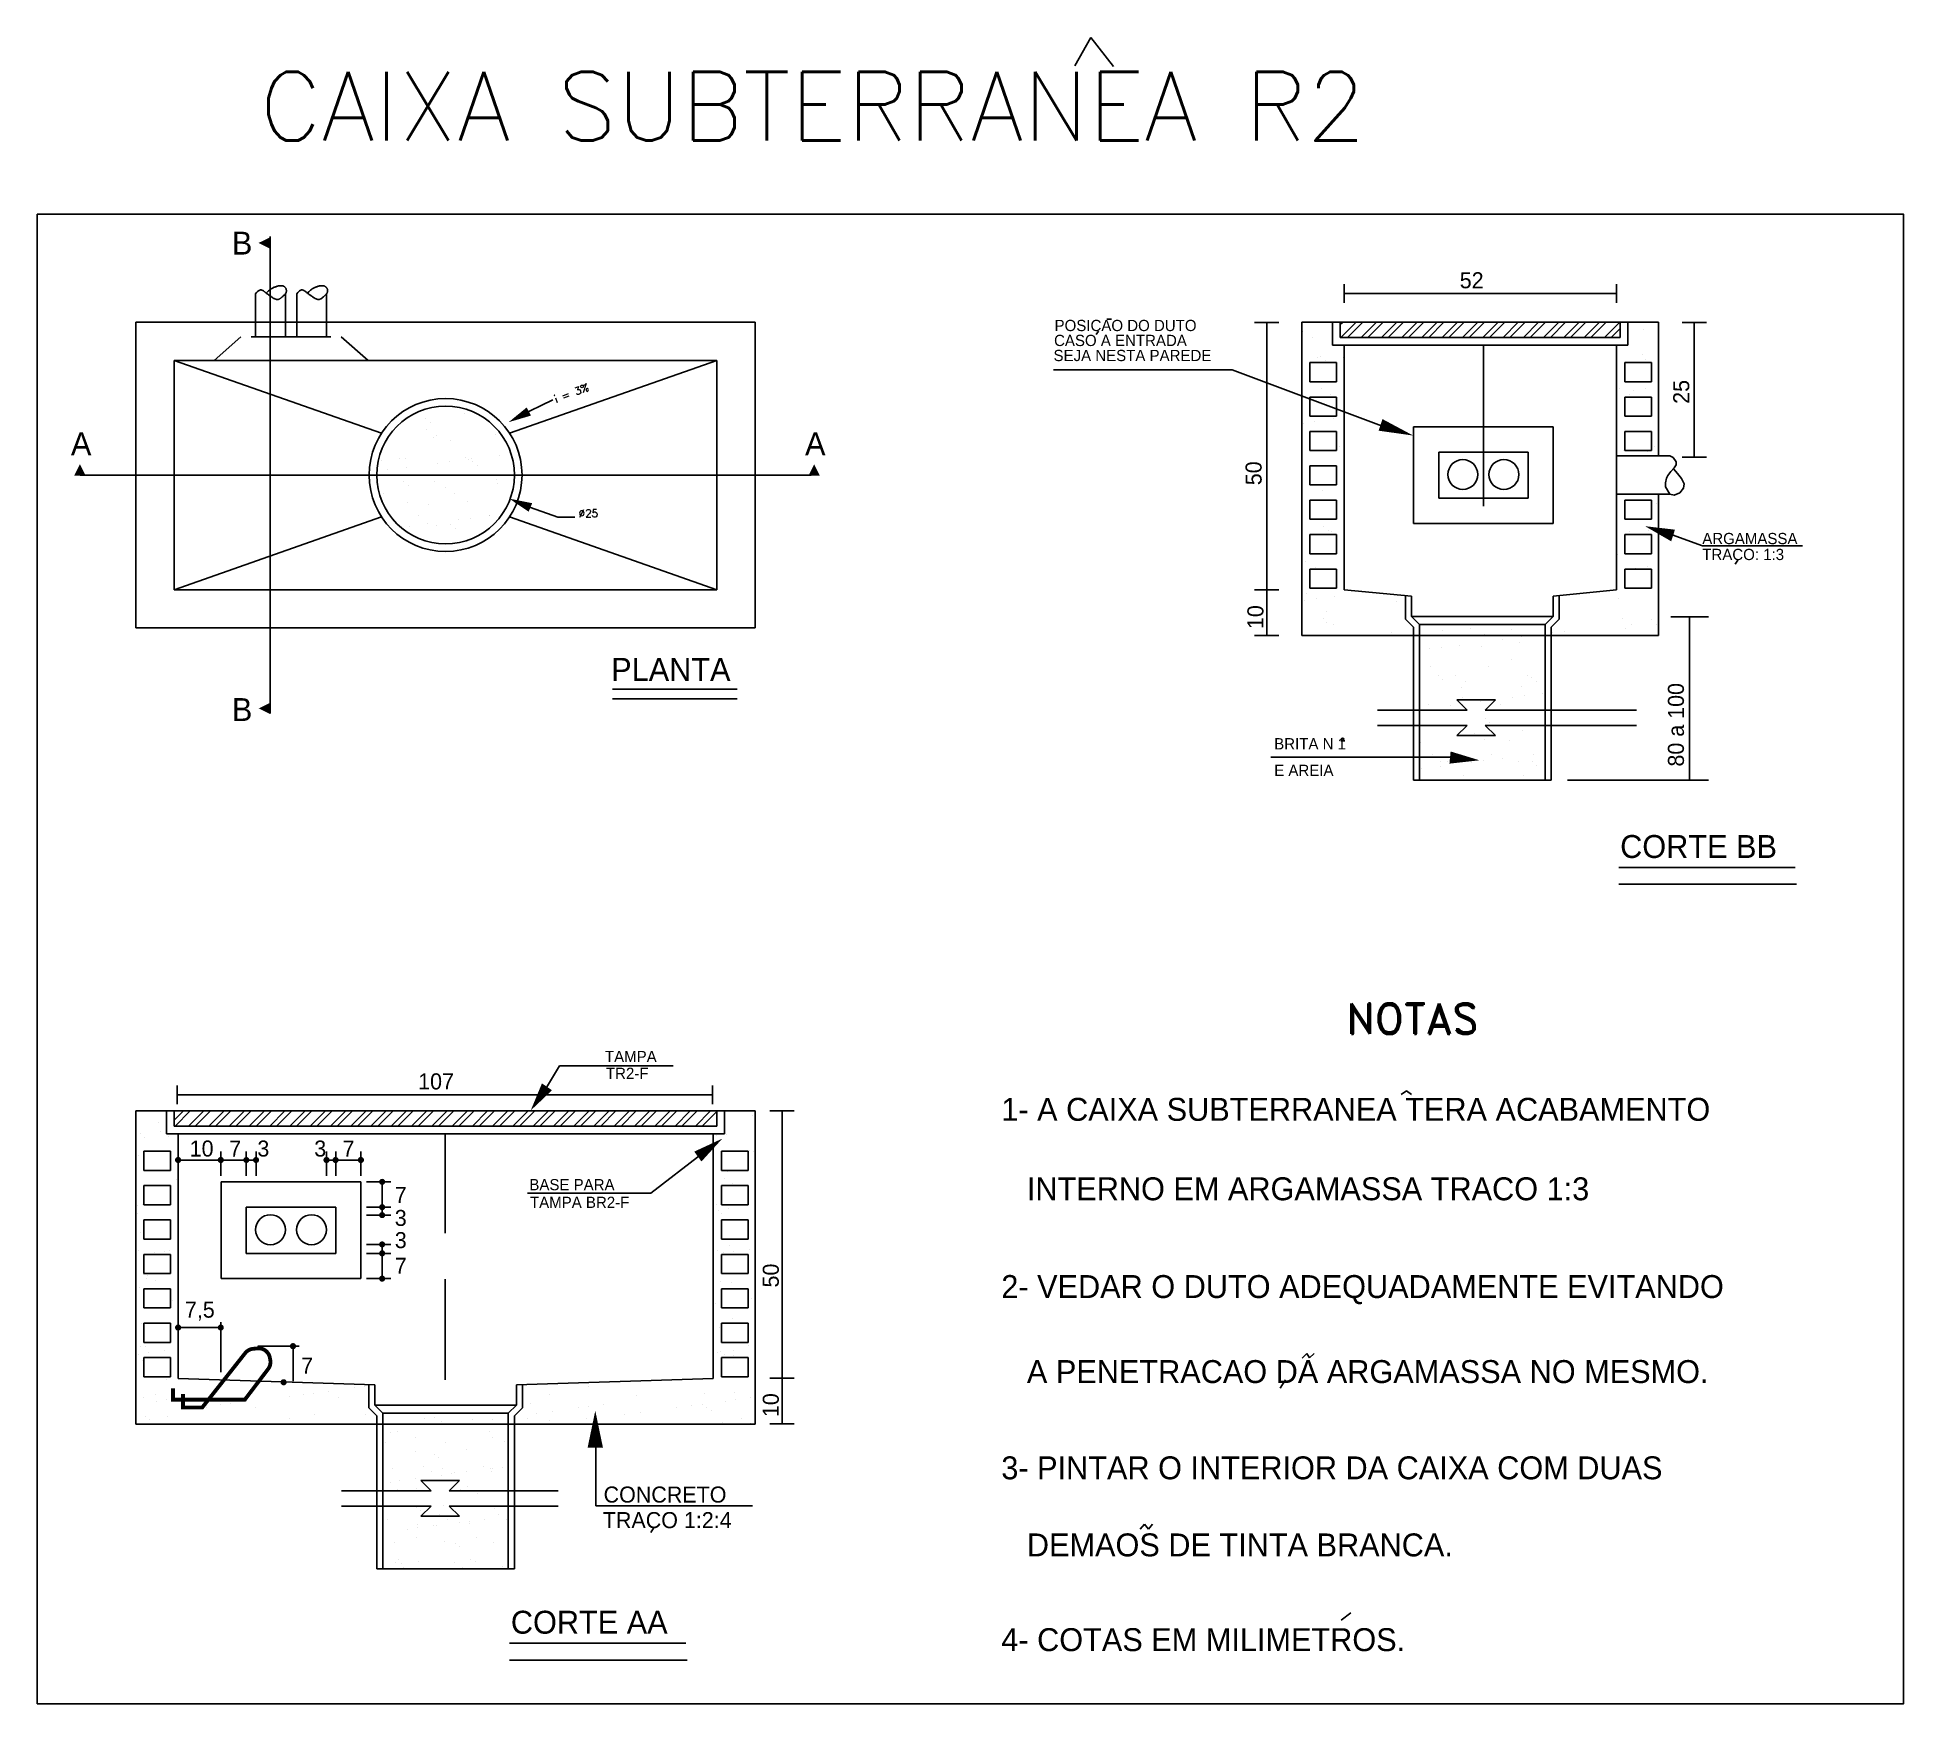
# Model space of a CAD drawing. Extents: x 0 to 0.211, y 0 to 0.188.
import ezdxf

# ---------------------------------------------------------------- set-up
doc = ezdxf.new("R2010")
doc.units = 0
doc.header["$LTSCALE"] = 1250
doc.header["$MEASUREMENT"] = 0
for name, pattern in [('DASHDOTX2', [2, 1, -0.5, 0, -0.5]), ('DASHED', [0.75, 0.5, -0.25]), ('DASHED2', [0.375, 0.25, -0.125])]:
    doc.linetypes.add(name, pattern=pattern)
doc.layers.get('0').update_dxf_attribs({"linetype": 'CONTINUOUS'})
doc.layers.add('CAIXAS-SUBTERRANEAS', color=7, linetype='CONTINUOUS')
doc.styles.add('ROMAND', font='romand', dxfattribs={"height": 1000})
doc.styles.add('ROMANS', font='ROMANS.shx', dxfattribs={"height": 1})

msp = doc.modelspace()

# ---------------------------------------------------------------- texts
at = {"layer": 'CAIXAS-SUBTERRANEAS'}
for s, height, style, p in [('CAIXA SUBTERRANEA R2', 0.007776, 'ROMANS', (0.02514, 0.17667)), ('%%C25', 0.000864, 'ROMANS', (0.06117, 0.13412)), ('NOTAS', 0.003456, 'ROMAND', (0.14793, 0.0757))]:
    msp.add_text(s, height=height, dxfattribs=dict(at, style=style)).set_placement(p)
for s, height, p in [('B', 0.00259, (0.02199, 0.16379)), ('52', 0.001814, (0.16076, 0.15998)), ('POSICAO DO DUTO', 0.0012701, (0.11497, 0.15514)), ('CASO A ENTRADA ', 0.0012701, (0.11491, 0.15345)), ('SEJA NESTA PAREDE', 0.0012701, (0.11485, 0.15175)), ('A', 0.00259, (0.0038, 0.14111)), ('A', 0.00259, (0.08677, 0.14111)), ('ARGAMASSA', 0.00127, (0.18817, 0.13106)), ('TRACO: 1:3', 0.00127, (0.18817, 0.12926)), ('PLANTA', 0.002592, (0.06486, 0.1156)), ('B', 0.00259, (0.02199, 0.11107)), ('BRITA N 1', 0.00127, (0.13979, 0.10786)), ('E AREIA', 0.00127, (0.13979, 0.10486)), ('CORTE BB', 0.002592, (0.17889, 0.09559)), ('TAMPA', 0.00127, (0.06415, 0.07251)), ('TR2-F', 0.00127, (0.06426, 0.07061)), ('107', 0.001814, (0.04304, 0.06943)), ('1- A CAIXA SUBTERRANEA TERA ACABAMENTO ', 0.002592, (0.10895, 0.06588)), ('10', 0.001814, (0.01722, 0.06184)), ('7', 0.00181, (0.0217, 0.06184)), ('3', 0.00181, (0.02487, 0.06184)), ('3', 0.00181, (0.0313, 0.06184)), ('7', 0.00181, (0.0345, 0.06184)), ('BASE PARA', 0.00127, (0.05561, 0.05803)), ('   INTERNO EM ARGAMASSA TRACO 1:3', 0.002592, (0.10895, 0.0569)), ('7', 0.00181, (0.0404, 0.0566)), ('TAMPA BR2-F', 0.0012701, (0.05568, 0.05603)), ('3', 0.00181, (0.0404, 0.054)), ('3', 0.00181, (0.0404, 0.05149)), ('7', 0.00181, (0.0404, 0.04859)), ('2- VEDAR O DUTO ADEQUADAMENTE EVITANDO ', 0.002592, (0.10895, 0.04585)), ('7,5', 0.001814, (0.01668, 0.04363)), ('7', 0.00181, (0.02981, 0.03729)), ('   A PENETRACAO DA ARGAMASSA NO MESMO.', 0.002592, (0.10895, 0.03624)), ('3- PINTAR O INTERIOR DA CAIXA COM DUAS ', 0.002592, (0.10895, 0.02536)), ('CONCRETO', 0.001814, (0.064, 0.02273)), ('TRACO 1:2:4', 0.0018144, (0.06391, 0.01984)), ('   DEMAOS DE TINTA BRANCA.', 0.002592, (0.10895, 0.01665)), ('CORTE AA', 0.002592, (0.05352, 0.00791)), ('4- COTAS EM MILIMETROS.', 0.002592, (0.10895, 0.00594))]:
    msp.add_text(s, height=height, dxfattribs=at).set_placement(p)
at = {"layer": 'CAIXAS-SUBTERRANEAS', "style": 'ROMANS'}
msp.add_text('i = 3%', height=0.000864, rotation=20.4706, dxfattribs=at).set_placement((0.05861, 0.14701))
at = {"layer": 'CAIXAS-SUBTERRANEAS'}
for s, p in [('25', (0.1867, 0.14692)), ('50', (0.13837, 0.13772)), ('10', (0.13857, 0.12146)), ('80 a 100', (0.1861, 0.10592)), ('50', (0.0838, 0.04704)), ('10', (0.0838, 0.03239))]:
    msp.add_text(s, height=0.001814, rotation=90, dxfattribs=at).set_placement(p)

# ---------------------------------------------------------------- blocks, each defined once
blk = doc.blocks.new('*X0')
at = {"color": 0}
for p, q in [((26.64, -6), (26.64, -6)), ((27.2, -6.51), (27.2, -6.51)), ((31.67, -5.33), (31.67, -5.33)), ((26.76, -7.46), (26.76, -7.46)), ((27.63, -8.43), (27.63, -8.43)), ((28.03, -8.27), (28.03, -8.27)), ((29.81, -8.9), (29.81, -8.9)), ((35.73, -8.14), (35.73, -8.14)), ((20.79, -11.53), (20.79, -11.53)), ((23.24, -11.19), (23.24, -11.19)), ((24.01, -11.21), (24.01, -11.21)), ((28.2, -11.82), (28.2, -11.82)), ((29.76, -11.62), (29.76, -11.62)), ((31.86, -11.11), (31.86, -11.11)), ((32.2, -11.3), (32.2, -11.3)), ((32.58, -11.17), (32.58, -11.17)), ((32.79, -11.64), (32.79, -11.64)), ((33.35, -12.14), (33.35, -12.14)), ((36.27, -10.76), (36.27, -10.76)), ((21.68, -12.68), (21.68, -12.68)), ((23.78, -14.27), (23.78, -14.27)), ((24.12, -12.36), (24.12, -12.36)), ((27.81, -14.21), (27.81, -14.21)), ((35.92, -13.92), (35.92, -13.92)), ((35.96, -14.54), (35.96, -14.54)), ((21.11, -15.8), (21.11, -15.8)), ((24.2, -16.99), (24.2, -16.99)), ((24.33, -14.78), (24.33, -14.78)), ((29.18, -14.97), (29.18, -14.97)), ((30.45, -15.78), (30.45, -15.78)), ((32.05, -16.89), (32.05, -16.89)), ((25.66, -18.7), (25.66, -18.7)), ((26.94, -17.17), (26.94, -17.17)), ((30.96, -19.23), (30.96, -19.23)), ((32.52, -19.02), (32.52, -19.02)), ((34.96, -18.7), (34.96, -18.7)), ((35, -18.68), (35, -18.68)), ((24.45, -20.08), (24.45, -20.08)), ((26.89, -19.76), (26.89, -19.76)), ((28, -19.99), (28, -19.99)), ((29.92, -19.9), (29.92, -19.9)), ((30.48, -20.41), (30.48, -20.41))]:
    blk.add_line(p, q, dxfattribs=at)

# ---------------------------------------------------------------- linework, layer by layer
at = {"layer": 'CAIXAS-SUBTERRANEAS'}
for p, q in [((0.11724, 0.18514), (0.11905, 0.18834)), ((0.11905, 0.18834), (0.12162, 0.18504)), ((0.14768, 0.15832), (0.14768, 0.16043)), ((0.17847, 0.15832), (0.17847, 0.16043)), ((0.02466, 0.15694), (0.02466, 0.15935)), ((0.02803, 0.15694), (0.02803, 0.15935)), ((0.02932, 0.15694), (0.02932, 0.15935)), ((0.03268, 0.15694), (0.03268, 0.15935)), ((0.17847, 0.15938), (0.14768, 0.15938)), ((0.01115, 0.12159), (0.01115, 0.15615)), ((0.01115, 0.15615), (0.08113, 0.15615)), ((0.08113, 0.15615), (0.08113, 0.12159)), ((0.12087, 0.15648), (0.12142, 0.15648)), ((0.13757, 0.1561), (0.14032, 0.1561)), ((0.13894, 0.1561), (0.13894, 0.12072)), ((0.14292, 0.12073), (0.14292, 0.15615)), ((0.14292, 0.15615), (0.18322, 0.15615)), ((0.14638, 0.15615), (0.14638, 0.15356)), ((0.14724, 0.15615), (0.14724, 0.15442)), ((0.1789, 0.15615), (0.1789, 0.15442)), ((0.17977, 0.15615), (0.17977, 0.15356)), ((0.18322, 0.15615), (0.18322, 0.14104)), ((0.1859, 0.1561), (0.18865, 0.1561)), ((0.18727, 0.1561), (0.18727, 0.1409)), ((0.11995, 0.15514), (0.11966, 0.15477)), ((0.1789, 0.15442), (0.14724, 0.15442)), ((0.17977, 0.15356), (0.14638, 0.15356)), ((0.14768, 0.15356), (0.14768, 0.12591)), ((0.17847, 0.15356), (0.17847, 0.12591)), ((0.01547, 0.15183), (0.0389, 0.14359)), ((0.01547, 0.12591), (0.01547, 0.15183)), ((0.07681, 0.15183), (0.01547, 0.15183)), ((0.07681, 0.15183), (0.05338, 0.14359)), ((0.07681, 0.12591), (0.07681, 0.15183)), ((0.13503, 0.15078), (0.11484, 0.15078)), ((0.15191, 0.14444), (0.13503, 0.15078)), ((0.14381, 0.15158), (0.14381, 0.14942)), ((0.14684, 0.15158), (0.14381, 0.15158)), ((0.14684, 0.14942), (0.14684, 0.15158)), ((0.17941, 0.15158), (0.17941, 0.14942)), ((0.18243, 0.15158), (0.17941, 0.15158)), ((0.18243, 0.14942), (0.18243, 0.15158)), ((0.14381, 0.14942), (0.14684, 0.14942)), ((0.14381, 0.14769), (0.14381, 0.14553)), ((0.14684, 0.14769), (0.14381, 0.14769)), ((0.14684, 0.14553), (0.14684, 0.14769)), ((0.17941, 0.14942), (0.18243, 0.14942)), ((0.18243, 0.14769), (0.17941, 0.14769)), ((0.17941, 0.14769), (0.17941, 0.14553)), ((0.18243, 0.14553), (0.18243, 0.14769)), ((0.0544, 0.14547), (0.05825, 0.14737)), ((0.14381, 0.14553), (0.14684, 0.14553)), ((0.14381, 0.14381), (0.14381, 0.14165)), ((0.14684, 0.14381), (0.14381, 0.14381)), ((0.14684, 0.14165), (0.14684, 0.14381)), ((0.15552, 0.14433), (0.17133, 0.14433)), ((0.15552, 0.13339), (0.15552, 0.14433)), ((0.17133, 0.14433), (0.17133, 0.13339)), ((0.17941, 0.14553), (0.18243, 0.14553)), ((0.17941, 0.14381), (0.17941, 0.14165)), ((0.18243, 0.14381), (0.17941, 0.14381)), ((0.18243, 0.14165), (0.18243, 0.14381)), ((0.14381, 0.14165), (0.14684, 0.14165)), ((0.15838, 0.14147), (0.16848, 0.14147)), ((0.15838, 0.13625), (0.15838, 0.14147)), ((0.16848, 0.14147), (0.16848, 0.13625)), ((0.17941, 0.14165), (0.18243, 0.14165)), ((0.14381, 0.13992), (0.14381, 0.13776)), ((0.14684, 0.13992), (0.14381, 0.13992)), ((0.14684, 0.13776), (0.14684, 0.13992)), ((0.17847, 0.14104), (0.18452, 0.14104)), ((0.18463, 0.13928), (0.18427, 0.13883)), ((0.18452, 0.14104), (0.18487, 0.14086)), ((0.18487, 0.14086), (0.18521, 0.14038)), ((0.18538, 0.13905), (0.18491, 0.13956)), ((0.18521, 0.14038), (0.18523, 0.14002)), ((0.1859, 0.1409), (0.18865, 0.1409)), ((0.14381, 0.13776), (0.14684, 0.13776)), ((0.18414, 0.13852), (0.184, 0.13798)), ((0.184, 0.13798), (0.18402, 0.13754)), ((0.18402, 0.13754), (0.18452, 0.13672)), ((0.18427, 0.13883), (0.18414, 0.13852)), ((0.05573, 0.13521), (0.05883, 0.13412)), ((0.14381, 0.13603), (0.14381, 0.13387)), ((0.14684, 0.13603), (0.14381, 0.13603)), ((0.14684, 0.13387), (0.14684, 0.13603)), ((0.16848, 0.13625), (0.15838, 0.13625)), ((0.17847, 0.13672), (0.18452, 0.13672)), ((0.17941, 0.13603), (0.17941, 0.13387)), ((0.18243, 0.13603), (0.17941, 0.13603)), ((0.18243, 0.13387), (0.18243, 0.13603)), ((0.18322, 0.13672), (0.18322, 0.12073)), ((0.0389, 0.13415), (0.01547, 0.12591)), ((0.05338, 0.13415), (0.07681, 0.12591)), ((0.05883, 0.13412), (0.06075, 0.13412)), ((0.14381, 0.13387), (0.14684, 0.13387)), ((0.17133, 0.13339), (0.15552, 0.13339)), ((0.17941, 0.13387), (0.18243, 0.13387)), ((0.14381, 0.13214), (0.14381, 0.12998)), ((0.14684, 0.13214), (0.14381, 0.13214)), ((0.14684, 0.12998), (0.14684, 0.13214)), ((0.17941, 0.13214), (0.17941, 0.12998)), ((0.18243, 0.13214), (0.17941, 0.13214)), ((0.18243, 0.12998), (0.18243, 0.13214)), ((0.18476, 0.13211), (0.18818, 0.13086)), ((0.18818, 0.13086), (0.19949, 0.13086)), ((0.14381, 0.12998), (0.14684, 0.12998)), ((0.17941, 0.12998), (0.18243, 0.12998)), ((0.19219, 0.12925), (0.19187, 0.12881)), ((0.14684, 0.12825), (0.14381, 0.12825)), ((0.14381, 0.12825), (0.14381, 0.12609)), ((0.14684, 0.12609), (0.14684, 0.12825)), ((0.18243, 0.12825), (0.17941, 0.12825)), ((0.17941, 0.12825), (0.17941, 0.12609)), ((0.18243, 0.12609), (0.18243, 0.12825)), ((0.01547, 0.12591), (0.07681, 0.12591)), ((0.13757, 0.12589), (0.14032, 0.12589)), ((0.14381, 0.12609), (0.14684, 0.12609)), ((0.14768, 0.12591), (0.15531, 0.12518)), ((0.15462, 0.12518), (0.15462, 0.12259)), ((0.15531, 0.12518), (0.15531, 0.12287)), ((0.17131, 0.12518), (0.17847, 0.12591)), ((0.17131, 0.12518), (0.17131, 0.12287)), ((0.172, 0.12518), (0.172, 0.12259)), ((0.17941, 0.12609), (0.18243, 0.12609)), ((0.15462, 0.12259), (0.15554, 0.12167)), ((0.15531, 0.12287), (0.15623, 0.12196)), ((0.15531, 0.12287), (0.17131, 0.12287)), ((0.17131, 0.12287), (0.1704, 0.12196)), ((0.172, 0.12259), (0.17109, 0.12167)), ((0.18461, 0.12286), (0.18887, 0.12286)), ((0.18674, 0.12286), (0.18674, 0.10439)), ((0.08113, 0.12159), (0.01115, 0.12159)), ((0.13757, 0.12072), (0.14032, 0.12072)), ((0.18322, 0.12073), (0.14292, 0.12073)), ((0.15554, 0.12167), (0.15554, 0.10439)), ((0.15623, 0.12196), (0.15623, 0.10439)), ((0.15623, 0.12196), (0.1704, 0.12196)), ((0.1704, 0.12196), (0.1704, 0.10439)), ((0.17109, 0.12167), (0.17109, 0.10439)), ((0.06502, 0.11467), (0.07911, 0.11467)), ((0.06502, 0.11357), (0.07911, 0.11357)), ((0.15148, 0.11231), (0.16159, 0.11231)), ((0.16159, 0.11231), (0.16043, 0.11347)), ((0.16043, 0.11347), (0.1648, 0.11347)), ((0.1648, 0.11347), (0.16363, 0.11231)), ((0.16363, 0.11231), (0.18073, 0.11231)), ((0.15148, 0.11058), (0.16159, 0.11058)), ((0.16159, 0.11058), (0.16043, 0.10942)), ((0.16363, 0.11058), (0.18073, 0.11058)), ((0.1648, 0.10942), (0.16363, 0.11058)), ((0.14732, 0.10882), (0.14776, 0.10882)), ((0.16043, 0.10942), (0.1648, 0.10942)), ((0.15967, 0.10699), (0.13941, 0.10699)), ((0.15554, 0.10439), (0.17109, 0.10439)), ((0.17292, 0.10439), (0.18887, 0.10439)), ((0.17874, 0.09453), (0.19865, 0.09453)), ((0.17874, 0.09261), (0.19882, 0.09261)), ((0.05742, 0.06947), (0.05903, 0.0721)), ((0.05903, 0.0721), (0.07185, 0.0721)), ((0.01582, 0.06777), (0.01582, 0.06988)), ((0.07631, 0.06777), (0.07631, 0.06988)), ((0.01582, 0.06882), (0.07631, 0.06882)), ((0.15415, 0.06887), (0.15475, 0.06925)), ((0.15475, 0.06925), (0.15531, 0.06885)), ((0.01115, 0.03159), (0.01115, 0.06701)), ((0.01115, 0.06701), (0.08113, 0.06701)), ((0.01461, 0.06701), (0.01461, 0.06442)), ((0.01547, 0.06701), (0.01547, 0.06528)), ((0.07681, 0.06701), (0.07681, 0.06528)), ((0.07768, 0.06701), (0.07768, 0.06442)), ((0.08113, 0.06701), (0.08113, 0.03159)), ((0.08279, 0.06702), (0.08554, 0.06702)), ((0.08417, 0.06702), (0.08417, 0.03164)), ((0.07768, 0.06442), (0.01461, 0.06442)), ((0.07681, 0.06528), (0.01547, 0.06528)), ((0.0159, 0.06442), (0.0159, 0.03677)), ((0.07638, 0.06442), (0.07638, 0.03677)), ((0.01204, 0.06244), (0.01204, 0.06028)), ((0.01506, 0.06244), (0.01204, 0.06244)), ((0.01506, 0.06028), (0.01506, 0.06244)), ((0.0159, 0.06145), (0.02472, 0.06145)), ((0.02073, 0.05967), (0.02073, 0.0624)), ((0.02362, 0.05967), (0.02362, 0.0624)), ((0.02472, 0.05967), (0.02472, 0.0624)), ((0.03269, 0.05967), (0.03269, 0.0624)), ((0.03269, 0.06145), (0.03658, 0.06145)), ((0.03372, 0.05967), (0.03372, 0.0624)), ((0.03657, 0.05967), (0.03657, 0.0624)), ((0.07512, 0.06216), (0.06932, 0.0577)), ((0.07732, 0.06244), (0.07732, 0.06028)), ((0.08034, 0.06244), (0.07732, 0.06244)), ((0.08034, 0.06028), (0.08034, 0.06244)), ((0.01204, 0.06028), (0.01506, 0.06028)), ((0.07732, 0.06028), (0.08034, 0.06028)), ((0.01204, 0.05856), (0.01204, 0.0564)), ((0.01506, 0.05856), (0.01204, 0.05856)), ((0.01506, 0.0564), (0.01506, 0.05856)), ((0.02076, 0.05898), (0.03657, 0.05898)), ((0.02076, 0.04804), (0.02076, 0.05898)), ((0.03657, 0.05898), (0.03657, 0.04804)), ((0.03722, 0.05898), (0.03994, 0.05898)), ((0.03897, 0.05898), (0.03897, 0.05522)), ((0.05541, 0.0577), (0.06932, 0.0577)), ((0.07732, 0.05856), (0.07732, 0.0564)), ((0.08034, 0.05856), (0.07732, 0.05856)), ((0.08034, 0.0564), (0.08034, 0.05856)), ((0.01204, 0.0564), (0.01506, 0.0564)), ((0.02362, 0.05612), (0.03372, 0.05612)), ((0.02362, 0.0509), (0.02362, 0.05612)), ((0.03372, 0.05612), (0.03372, 0.0509)), ((0.03722, 0.05612), (0.03994, 0.05612)), ((0.03722, 0.05522), (0.03994, 0.05522)), ((0.07732, 0.0564), (0.08034, 0.0564)), ((0.01204, 0.05467), (0.01204, 0.05251)), ((0.01506, 0.05467), (0.01204, 0.05467)), ((0.01506, 0.05251), (0.01506, 0.05467)), ((0.07732, 0.05467), (0.07732, 0.05251)), ((0.08034, 0.05467), (0.07732, 0.05467)), ((0.08034, 0.05251), (0.08034, 0.05467)), ((0.01204, 0.05251), (0.01506, 0.05251)), ((0.01204, 0.05078), (0.01204, 0.04862)), ((0.01506, 0.05078), (0.01204, 0.05078)), ((0.01506, 0.04862), (0.01506, 0.05078)), ((0.03372, 0.0509), (0.02362, 0.0509)), ((0.03722, 0.05191), (0.03994, 0.05191)), ((0.03722, 0.0509), (0.03994, 0.0509)), ((0.03897, 0.05191), (0.03897, 0.04804)), ((0.07732, 0.05251), (0.08034, 0.05251)), ((0.07732, 0.05078), (0.07732, 0.04862)), ((0.08034, 0.05078), (0.07732, 0.05078)), ((0.08034, 0.04862), (0.08034, 0.05078)), ((0.01204, 0.04862), (0.01506, 0.04862)), ((0.07732, 0.04862), (0.08034, 0.04862)), ((0.01204, 0.04689), (0.01204, 0.04473)), ((0.01506, 0.04689), (0.01204, 0.04689)), ((0.01506, 0.04473), (0.01506, 0.04689)), ((0.03657, 0.04804), (0.02076, 0.04804)), ((0.03722, 0.04804), (0.03994, 0.04804)), ((0.07732, 0.04689), (0.07732, 0.04473)), ((0.08034, 0.04689), (0.07732, 0.04689)), ((0.08034, 0.04473), (0.08034, 0.04689)), ((0.01204, 0.04473), (0.01506, 0.04473)), ((0.07732, 0.04473), (0.08034, 0.04473)), ((0.01204, 0.043), (0.01204, 0.04084)), ((0.01506, 0.043), (0.01204, 0.043)), ((0.01506, 0.04084), (0.01506, 0.043)), ((0.01592, 0.04251), (0.02073, 0.04251)), ((0.02073, 0.04313), (0.02073, 0.03747)), ((0.07732, 0.043), (0.07732, 0.04084)), ((0.08034, 0.043), (0.07732, 0.043)), ((0.08034, 0.04084), (0.08034, 0.043)), ((0.01204, 0.04084), (0.01506, 0.04084)), ((0.02493, 0.04041), (0.0296, 0.04041)), ((0.0296, 0.04041), (0.0289, 0.04041)), ((0.0289, 0.04041), (0.0289, 0.03645)), ((0.07732, 0.04084), (0.08034, 0.04084)), ((0.01204, 0.03912), (0.01204, 0.03696)), ((0.01506, 0.03912), (0.01204, 0.03912)), ((0.01506, 0.03696), (0.01506, 0.03912)), ((0.07732, 0.03912), (0.07732, 0.03696)), ((0.08034, 0.03912), (0.07732, 0.03912)), ((0.08034, 0.03696), (0.08034, 0.03912)), ((0.14294, 0.03907), (0.14347, 0.03957)), ((0.14347, 0.03957), (0.14379, 0.0391)), ((0.14379, 0.0391), (0.14432, 0.03957)), ((0.01204, 0.03696), (0.01506, 0.03696)), ((0.0159, 0.03677), (0.03814, 0.03604)), ((0.03745, 0.03604), (0.03745, 0.03345)), ((0.03814, 0.03604), (0.03814, 0.03374)), ((0.05414, 0.03604), (0.07638, 0.03677)), ((0.05414, 0.03604), (0.05414, 0.03374)), ((0.05483, 0.03604), (0.05483, 0.03345)), ((0.07732, 0.03696), (0.08034, 0.03696)), ((0.08279, 0.03681), (0.08554, 0.03681)), ((0.14105, 0.03661), (0.14048, 0.03566)), ((0.03745, 0.03345), (0.03837, 0.03253)), ((0.03814, 0.03374), (0.05414, 0.03374)), ((0.03814, 0.03374), (0.03906, 0.03282)), ((0.03837, 0.03253), (0.03837, 0.01525)), ((0.03906, 0.03282), (0.05323, 0.03282)), ((0.03906, 0.03282), (0.03906, 0.01525)), ((0.05414, 0.03374), (0.05323, 0.03282)), ((0.05323, 0.03282), (0.05323, 0.01525)), ((0.05483, 0.03345), (0.05392, 0.03253)), ((0.05392, 0.03253), (0.05392, 0.01525)), ((0.08113, 0.03159), (0.01115, 0.03159)), ((0.08279, 0.03164), (0.08554, 0.03164)), ((0.06313, 0.02946), (0.06313, 0.02238)), ((0.03439, 0.02407), (0.0445, 0.02407)), ((0.0445, 0.02407), (0.04333, 0.02524)), ((0.04333, 0.02524), (0.04771, 0.02524)), ((0.04771, 0.02524), (0.04654, 0.02407)), ((0.04654, 0.02407), (0.05888, 0.02407)), ((0.03439, 0.02234), (0.0445, 0.02234)), ((0.0445, 0.02234), (0.04333, 0.02118)), ((0.04333, 0.02118), (0.04771, 0.02118)), ((0.04654, 0.02234), (0.05888, 0.02234)), ((0.04771, 0.02118), (0.04654, 0.02234)), ((0.06313, 0.02238), (0.08083, 0.02238)), ((0.06964, 0.01983), (0.06932, 0.01933)), ((0.12464, 0.01974), (0.12515, 0.02029)), ((0.12515, 0.02029), (0.12558, 0.01974)), ((0.12558, 0.01974), (0.12605, 0.02029)), ((0.03837, 0.01525), (0.05392, 0.01525)), ((0.14737, 0.00945), (0.14845, 0.01026)), ((0.05338, 0.00685), (0.07328, 0.00685)), ((0.05338, 0.00493), (0.07346, 0.00493))]:
    msp.add_line(p, q, dxfattribs=at)
at = {"layer": 'CAIXAS-SUBTERRANEAS', "linetype": 'DASHDOTX2'}
for p, q in [((0.02631, 0.13887), (0.02631, 0.16583)), ((0.02631, 0.13887), (0.02631, 0.16583)), ((0.02631, 0.13887), (0.02631, 0.16583)), ((0.16343, 0.15355), (0.16343, 0.13535)), ((0.04614, 0.13887), (0.00483, 0.13887)), ((0.02631, 0.11191), (0.02631, 0.13887)), ((0.08745, 0.13887), (0.04614, 0.13887)), ((0.0461, 0.06442), (0.0461, 0.05319)), ((0.0461, 0.048), (0.0461, 0.0366))]:
    msp.add_line(p, q, dxfattribs=at)
at = {"layer": 'CAIXAS-SUBTERRANEAS', "linetype": 'DASHED'}
for p, q in [((0.02466, 0.15454), (0.02466, 0.15694)), ((0.02803, 0.15454), (0.02803, 0.15694)), ((0.02932, 0.15454), (0.02932, 0.15694)), ((0.03268, 0.15454), (0.03268, 0.15694))]:
    msp.add_line(p, q, dxfattribs=at)
at = {"layer": 'CAIXAS-SUBTERRANEAS', "color": 0}
for p, q in [((0.14724, 0.15587), (0.14753, 0.15615)), ((0.14733, 0.15442), (0.14905, 0.15615)), ((0.14809, 0.15442), (0.14982, 0.15615)), ((0.14962, 0.15442), (0.15134, 0.15615)), ((0.15038, 0.15442), (0.15211, 0.15615)), ((0.15191, 0.15442), (0.15364, 0.15615)), ((0.15267, 0.15442), (0.1544, 0.15615)), ((0.1542, 0.15442), (0.15593, 0.15615)), ((0.15496, 0.15442), (0.15669, 0.15615)), ((0.15649, 0.15442), (0.15822, 0.15615)), ((0.15725, 0.15442), (0.15898, 0.15615)), ((0.15878, 0.15442), (0.16051, 0.15615)), ((0.15954, 0.15442), (0.16127, 0.15615)), ((0.16107, 0.15442), (0.1628, 0.15615)), ((0.16184, 0.15442), (0.16356, 0.15615)), ((0.16336, 0.15442), (0.16509, 0.15615)), ((0.16413, 0.15442), (0.16585, 0.15615)), ((0.16565, 0.15442), (0.16738, 0.15615)), ((0.16642, 0.15442), (0.16815, 0.15615)), ((0.16795, 0.15442), (0.16967, 0.15615)), ((0.16871, 0.15442), (0.17044, 0.15615)), ((0.17024, 0.15442), (0.17196, 0.15615)), ((0.171, 0.15442), (0.17273, 0.15615)), ((0.17253, 0.15442), (0.17426, 0.15615)), ((0.17329, 0.15442), (0.17502, 0.15615)), ((0.17482, 0.15442), (0.17655, 0.15615)), ((0.17558, 0.15442), (0.17731, 0.15615)), ((0.17711, 0.15442), (0.17884, 0.15615)), ((0.14301, 0.15513), (0.14301, 0.15513)), ((0.14411, 0.15443), (0.14411, 0.15443)), ((0.17787, 0.15442), (0.1789, 0.15545)), ((0.18148, 0.15532), (0.18148, 0.15532)), ((0.14473, 0.15215), (0.14473, 0.15215)), ((0.14506, 0.15222), (0.14506, 0.15222)), ((0.14759, 0.15211), (0.14759, 0.15211)), ((0.18143, 0.15255), (0.18143, 0.15255)), ((0.18176, 0.15197), (0.18176, 0.15197)), ((0.14407, 0.15165), (0.14407, 0.15165)), ((0.14554, 0.15178), (0.14554, 0.15178)), ((0.14511, 0.14864), (0.14511, 0.14864)), ((0.1462, 0.14794), (0.1462, 0.14794)), ((0.17883, 0.14868), (0.17883, 0.14868)), ((0.17992, 0.14798), (0.17992, 0.14798)), ((0.18042, 0.14847), (0.18042, 0.14847)), ((0.18177, 0.14865), (0.18177, 0.14865)), ((0.143, 0.1448), (0.143, 0.1448)), ((0.14306, 0.14464), (0.14306, 0.14464)), ((0.14435, 0.14497), (0.14435, 0.14497)), ((0.14646, 0.14525), (0.14646, 0.14525)), ((0.1472, 0.14215), (0.1472, 0.14215)), ((0.17929, 0.14161), (0.17929, 0.14161)), ((0.18201, 0.14149), (0.18201, 0.14149)), ((0.18281, 0.14207), (0.18281, 0.14207)), ((0.14522, 0.13717), (0.14522, 0.13717)), ((0.18301, 0.1357), (0.18301, 0.1357)), ((0.14541, 0.13307), (0.14541, 0.13307)), ((0.14538, 0.13218), (0.14538, 0.13218)), ((0.14589, 0.13263), (0.14589, 0.13263)), ((0.14625, 0.13244), (0.14625, 0.13244)), ((0.17997, 0.13248), (0.17997, 0.13248)), ((0.18209, 0.13257), (0.18209, 0.13257)), ((0.14332, 0.12915), (0.14332, 0.12915)), ((0.17855, 0.13025), (0.17855, 0.13025)), ((0.17859, 0.12989), (0.17859, 0.12989)), ((0.14441, 0.12845), (0.14441, 0.12845)), ((0.18061, 0.12836), (0.18061, 0.12836)), ((0.18196, 0.12854), (0.18196, 0.12854)), ((0.14293, 0.12593), (0.14293, 0.12593)), ((0.1432, 0.12469), (0.1432, 0.12469)), ((0.14341, 0.12549), (0.14341, 0.12549)), ((0.14455, 0.12486), (0.14455, 0.12486)), ((0.14665, 0.12514), (0.14665, 0.12514)), ((0.15359, 0.12459), (0.15359, 0.12459)), ((0.17875, 0.12489), (0.17875, 0.12489)), ((0.18206, 0.12599), (0.18206, 0.12599)), ((0.14541, 0.12266), (0.14541, 0.12266)), ((0.14567, 0.12342), (0.14567, 0.12342)), ((0.17131, 0.1231), (0.17131, 0.1231)), ((0.17913, 0.1227), (0.17913, 0.1227)), ((0.18241, 0.12258), (0.18241, 0.12258)), ((0.14571, 0.12219), (0.14571, 0.12219)), ((0.1465, 0.12196), (0.1465, 0.12196)), ((0.153, 0.12106), (0.153, 0.12106)), ((0.15885, 0.12134), (0.15885, 0.12134)), ((0.16198, 0.12156), (0.16198, 0.12156)), ((0.16352, 0.12083), (0.16352, 0.12083)), ((0.16564, 0.12031), (0.16564, 0.12031)), ((0.16663, 0.1214), (0.16663, 0.1214)), ((0.16775, 0.12058), (0.16775, 0.12058)), ((0.17127, 0.12105), (0.17127, 0.12105)), ((0.17262, 0.12122), (0.17262, 0.12122)), ((0.17865, 0.12074), (0.17865, 0.12074)), ((0.17948, 0.1215), (0.17948, 0.1215)), ((0.18022, 0.12201), (0.18022, 0.12201)), ((0.183, 0.12196), (0.183, 0.12196)), ((0.15732, 0.11921), (0.15732, 0.11921)), ((0.15866, 0.11939), (0.15866, 0.11939)), ((0.16077, 0.11966), (0.16077, 0.11966)), ((0.16326, 0.11947), (0.16326, 0.11947)), ((0.16753, 0.11993), (0.16753, 0.11993)), ((0.15741, 0.11728), (0.15741, 0.11728)), ((0.15831, 0.11619), (0.15831, 0.11619)), ((0.16033, 0.11618), (0.16033, 0.11618)), ((0.16404, 0.11725), (0.16404, 0.11725)), ((0.16658, 0.11803), (0.16658, 0.11803)), ((0.1684, 0.1162), (0.1684, 0.1162)), ((0.15879, 0.11575), (0.15879, 0.11575)), ((0.16091, 0.11485), (0.16091, 0.11485)), ((0.16142, 0.11549), (0.16142, 0.11549)), ((0.1677, 0.11494), (0.1677, 0.11494)), ((0.16803, 0.11391), (0.16803, 0.11391)), ((0.16884, 0.11596), (0.16884, 0.11596)), ((0.16949, 0.1155), (0.16949, 0.1155)), ((0.17014, 0.11419), (0.17014, 0.11419)), ((0.15728, 0.11296), (0.15728, 0.11296)), ((0.15757, 0.11228), (0.15757, 0.11228)), ((0.1597, 0.11281), (0.1597, 0.11281)), ((0.16104, 0.11368), (0.16104, 0.11368)), ((0.16105, 0.11299), (0.16105, 0.11299)), ((0.16316, 0.11327), (0.16316, 0.11327)), ((0.1642, 0.11225), (0.1642, 0.11225)), ((0.16535, 0.11298), (0.16535, 0.11298)), ((0.16668, 0.11373), (0.16668, 0.11373)), ((0.16108, 0.10985), (0.16108, 0.10985)), ((0.16242, 0.10969), (0.16242, 0.10969)), ((0.16362, 0.11132), (0.16362, 0.11132)), ((0.1641, 0.11088), (0.1641, 0.11088)), ((0.16786, 0.10994), (0.16786, 0.10994)), ((0.15631, 0.10861), (0.15631, 0.10861)), ((0.16351, 0.109), (0.16351, 0.109)), ((0.16636, 0.10882), (0.16636, 0.10882)), ((0.15647, 0.10568), (0.15647, 0.10568)), ((0.15773, 0.10729), (0.15773, 0.10729)), ((0.15856, 0.10654), (0.15856, 0.10654)), ((0.15857, 0.10595), (0.15857, 0.10595)), ((0.15938, 0.10647), (0.15938, 0.10647)), ((0.16209, 0.10642), (0.16209, 0.10642)), ((0.16344, 0.10659), (0.16344, 0.10659)), ((0.16436, 0.10726), (0.16436, 0.10726)), ((0.16555, 0.10687), (0.16555, 0.10687)), ((0.16745, 0.10649), (0.16745, 0.10649)), ((0.16894, 0.10645), (0.16894, 0.10645)), ((0.16907, 0.10733), (0.16907, 0.10733)), ((0.16941, 0.10602), (0.16941, 0.10602)), ((0.16124, 0.10486), (0.16124, 0.10486)), ((0.16802, 0.10495), (0.16802, 0.10495)), ((0.01366, 0.06573), (0.01366, 0.06573)), ((0.01547, 0.06595), (0.01653, 0.06701)), ((0.01556, 0.06528), (0.01729, 0.06701)), ((0.01709, 0.06528), (0.01882, 0.06701)), ((0.01785, 0.06528), (0.01958, 0.06701)), ((0.01938, 0.06528), (0.02111, 0.06701)), ((0.02015, 0.06528), (0.02187, 0.06701)), ((0.02167, 0.06528), (0.0234, 0.06701)), ((0.02244, 0.06528), (0.02416, 0.06701)), ((0.02396, 0.06528), (0.02569, 0.06701)), ((0.02473, 0.06528), (0.02646, 0.06701)), ((0.02626, 0.06528), (0.02798, 0.06701)), ((0.02702, 0.06528), (0.02875, 0.06701)), ((0.02855, 0.06528), (0.03027, 0.06701)), ((0.02931, 0.06528), (0.03104, 0.06701)), ((0.03084, 0.06528), (0.03257, 0.06701)), ((0.0316, 0.06528), (0.03333, 0.06701)), ((0.03313, 0.06528), (0.03486, 0.06701)), ((0.03389, 0.06528), (0.03562, 0.06701)), ((0.03542, 0.06528), (0.03715, 0.06701)), ((0.03618, 0.06528), (0.03791, 0.06701)), ((0.03771, 0.06528), (0.03944, 0.06701)), ((0.03847, 0.06528), (0.0402, 0.06701)), ((0.04, 0.06528), (0.04173, 0.06701)), ((0.04076, 0.06528), (0.04249, 0.06701)), ((0.04229, 0.06528), (0.04402, 0.06701)), ((0.04306, 0.06528), (0.04478, 0.06701)), ((0.04458, 0.06528), (0.04631, 0.06701)), ((0.04535, 0.06528), (0.04707, 0.06701)), ((0.04687, 0.06528), (0.0486, 0.06701)), ((0.04764, 0.06528), (0.04937, 0.06701)), ((0.04917, 0.06528), (0.05089, 0.06701)), ((0.04993, 0.06528), (0.05166, 0.06701)), ((0.05146, 0.06528), (0.05318, 0.06701)), ((0.05222, 0.06528), (0.05395, 0.06701)), ((0.05375, 0.06528), (0.05548, 0.06701)), ((0.05451, 0.06528), (0.05624, 0.06701)), ((0.05604, 0.06528), (0.05777, 0.06701)), ((0.0568, 0.06528), (0.05853, 0.06701)), ((0.05833, 0.06528), (0.06006, 0.06701)), ((0.05909, 0.06528), (0.06082, 0.06701)), ((0.06062, 0.06528), (0.06235, 0.06701)), ((0.06138, 0.06528), (0.06311, 0.06701)), ((0.06291, 0.06528), (0.06464, 0.06701)), ((0.06368, 0.06528), (0.0654, 0.06701)), ((0.0652, 0.06528), (0.06693, 0.06701)), ((0.06597, 0.06528), (0.06769, 0.06701)), ((0.06749, 0.06528), (0.06922, 0.06701)), ((0.06826, 0.06528), (0.06999, 0.06701)), ((0.06978, 0.06528), (0.07151, 0.06701)), ((0.07055, 0.06528), (0.07228, 0.06701)), ((0.07208, 0.06528), (0.0738, 0.06701)), ((0.07284, 0.06528), (0.07457, 0.06701)), ((0.07437, 0.06528), (0.07609, 0.06701)), ((0.07513, 0.06528), (0.07686, 0.06701)), ((0.08078, 0.06653), (0.08078, 0.06653)), ((0.01169, 0.06442), (0.01169, 0.06442)), ((0.01209, 0.06405), (0.01209, 0.06405)), ((0.01394, 0.06467), (0.01394, 0.06467)), ((0.01485, 0.06409), (0.01485, 0.06409)), ((0.07679, 0.06528), (0.07681, 0.0653)), ((0.07681, 0.06417), (0.07681, 0.06417)), ((0.07689, 0.0637), (0.07689, 0.0637)), ((0.07786, 0.06429), (0.07786, 0.06429)), ((0.01141, 0.06199), (0.01141, 0.06199)), ((0.01512, 0.06236), (0.01512, 0.06236)), ((0.07647, 0.06201), (0.07647, 0.06201)), ((0.08053, 0.06254), (0.08053, 0.06254)), ((0.08091, 0.06236), (0.08091, 0.06236)), ((0.01119, 0.05957), (0.01119, 0.05957)), ((0.01569, 0.05927), (0.01569, 0.05927)), ((0.07765, 0.05934), (0.07765, 0.05934)), ((0.078, 0.06013), (0.078, 0.06013)), ((0.07856, 0.05876), (0.07856, 0.05876)), ((0.08105, 0.0582), (0.08105, 0.0582)), ((0.01129, 0.05627), (0.01129, 0.05627)), ((0.01133, 0.05541), (0.01133, 0.05541)), ((0.0119, 0.05638), (0.0119, 0.05638)), ((0.01242, 0.05642), (0.01242, 0.05642)), ((0.07671, 0.05644), (0.07671, 0.05644)), ((0.07697, 0.05577), (0.07697, 0.05577)), ((0.07737, 0.05541), (0.07737, 0.05541)), ((0.07814, 0.05597), (0.07814, 0.05597)), ((0.01162, 0.05326), (0.01162, 0.05326)), ((0.01147, 0.05125), (0.01147, 0.05125)), ((0.01329, 0.05094), (0.01329, 0.05094)), ((0.01441, 0.05109), (0.01441, 0.05109)), ((0.0149, 0.05118), (0.0149, 0.05118)), ((0.07686, 0.05125), (0.07686, 0.05125)), ((0.07758, 0.05097), (0.07758, 0.05097)), ((0.07827, 0.0518), (0.07827, 0.0518)), ((0.0787, 0.05111), (0.0787, 0.05111)), ((0.08046, 0.05135), (0.08046, 0.05135)), ((0.0116, 0.04709), (0.0116, 0.04709)), ((0.01198, 0.04846), (0.01198, 0.04846)), ((0.01238, 0.04809), (0.01238, 0.04809)), ((0.01245, 0.04844), (0.01245, 0.04844)), ((0.01336, 0.04786), (0.01336, 0.04786)), ((0.07718, 0.04773), (0.07718, 0.04773)), ((0.07841, 0.04764), (0.07841, 0.04764)), ((0.01528, 0.04561), (0.01528, 0.04561)), ((0.07663, 0.04525), (0.07663, 0.04525)), ((0.08069, 0.04578), (0.08069, 0.04578)), ((0.01174, 0.04292), (0.01174, 0.04292)), ((0.0142, 0.04303), (0.0142, 0.04303)), ((0.01511, 0.04245), (0.01511, 0.04245)), ((0.07707, 0.04252), (0.07707, 0.04252)), ((0.07854, 0.04348), (0.07854, 0.04348)), ((0.01166, 0.04035), (0.01166, 0.04035)), ((0.01219, 0.04042), (0.01219, 0.04042)), ((0.01448, 0.04076), (0.01448, 0.04076)), ((0.08034, 0.04043), (0.08034, 0.04043)), ((0.01145, 0.03951), (0.01145, 0.03951)), ((0.01187, 0.03876), (0.01187, 0.03876)), ((0.01258, 0.03966), (0.01258, 0.03966)), ((0.01433, 0.03989), (0.01433, 0.03989)), ((0.07687, 0.03969), (0.07687, 0.03969)), ((0.07726, 0.03981), (0.07726, 0.03981)), ((0.07766, 0.03945), (0.07766, 0.03945)), ((0.07863, 0.03992), (0.07863, 0.03992)), ((0.07868, 0.03932), (0.07868, 0.03932)), ((0.01461, 0.0366), (0.01461, 0.0366)), ((0.037, 0.03586), (0.037, 0.03586)), ((0.01201, 0.0346), (0.01201, 0.0346)), ((0.0134, 0.03494), (0.0134, 0.03494)), ((0.01345, 0.03418), (0.01345, 0.03418)), ((0.01457, 0.03433), (0.01457, 0.03433)), ((0.01633, 0.03456), (0.01633, 0.03456)), ((0.02071, 0.03378), (0.02071, 0.03378)), ((0.02183, 0.03393), (0.02183, 0.03393)), ((0.02359, 0.03416), (0.02359, 0.03416)), ((0.02846, 0.03467), (0.02846, 0.03467)), ((0.03006, 0.03495), (0.03006, 0.03495)), ((0.03118, 0.0351), (0.03118, 0.0351)), ((0.03294, 0.03533), (0.03294, 0.03533)), ((0.03399, 0.03464), (0.03399, 0.03464)), ((0.03587, 0.03571), (0.03587, 0.03571)), ((0.05576, 0.03393), (0.05576, 0.03393)), ((0.05784, 0.035), (0.05784, 0.035)), ((0.06225, 0.03583), (0.06225, 0.03583)), ((0.064, 0.03382), (0.064, 0.03382)), ((0.06777, 0.03488), (0.06777, 0.03488)), ((0.0752, 0.03386), (0.0752, 0.03386)), ((0.07536, 0.03501), (0.07536, 0.03501)), ((0.07774, 0.03421), (0.07774, 0.03421)), ((0.07882, 0.03516), (0.07882, 0.03516)), ((0.07886, 0.03436), (0.07886, 0.03436)), ((0.08062, 0.03459), (0.08062, 0.03459)), ((0.01228, 0.03249), (0.01228, 0.03249)), ((0.01268, 0.03213), (0.01268, 0.03213)), ((0.01475, 0.03244), (0.01475, 0.03244)), ((0.01911, 0.0335), (0.01911, 0.0335)), ((0.02463, 0.03348), (0.02463, 0.03348)), ((0.02848, 0.03221), (0.02848, 0.03221)), ((0.03138, 0.03265), (0.03138, 0.03265)), ((0.03704, 0.03272), (0.03704, 0.03272)), ((0.04372, 0.03222), (0.04372, 0.03222)), ((0.04485, 0.03237), (0.04485, 0.03237)), ((0.04565, 0.03184), (0.04565, 0.03184)), ((0.04921, 0.0321), (0.04921, 0.0321)), ((0.05144, 0.03213), (0.05144, 0.03213)), ((0.05539, 0.03226), (0.05539, 0.03226)), ((0.0563, 0.03168), (0.0563, 0.03168)), ((0.05643, 0.03283), (0.05643, 0.03283)), ((0.05791, 0.03196), (0.05791, 0.03196)), ((0.05819, 0.03306), (0.05819, 0.03306)), ((0.06112, 0.03344), (0.06112, 0.03344)), ((0.06212, 0.03227), (0.06212, 0.03227)), ((0.06225, 0.03359), (0.06225, 0.03359)), ((0.06303, 0.03169), (0.06303, 0.03169)), ((0.06637, 0.03271), (0.06637, 0.03271)), ((0.06813, 0.03294), (0.06813, 0.03294)), ((0.07219, 0.03348), (0.07219, 0.03348)), ((0.07394, 0.03371), (0.07394, 0.03371)), ((0.0756, 0.03349), (0.0756, 0.03349)), ((0.07621, 0.03316), (0.07621, 0.03316)), ((0.07748, 0.03177), (0.07748, 0.03177)), ((0.07964, 0.03228), (0.07964, 0.03228)), ((0.08055, 0.0317), (0.08055, 0.0317)), ((0.01187, 0.03162), (0.01187, 0.03162)), ((0.02939, 0.03163), (0.02939, 0.03163)), ((0.0394, 0.02955), (0.0394, 0.02955)), ((0.03996, 0.03069), (0.03996, 0.03069)), ((0.04075, 0.03076), (0.04075, 0.03076)), ((0.04277, 0.03014), (0.04277, 0.03014)), ((0.04613, 0.02956), (0.04613, 0.02956)), ((0.04656, 0.03153), (0.04656, 0.03153)), ((0.05114, 0.03074), (0.05114, 0.03074)), ((0.05141, 0.03007), (0.05141, 0.03007)), ((0.05285, 0.02958), (0.05285, 0.02958)), ((0.0583, 0.0316), (0.0583, 0.0316)), ((0.0427, 0.02853), (0.0427, 0.02853)), ((0.04492, 0.02817), (0.04492, 0.02817)), ((0.04532, 0.02781), (0.04532, 0.02781)), ((0.04853, 0.02874), (0.04853, 0.02874)), ((0.0401, 0.02653), (0.0401, 0.02653)), ((0.04274, 0.02543), (0.04274, 0.02543)), ((0.04368, 0.02682), (0.04368, 0.02682)), ((0.04459, 0.02624), (0.04459, 0.02624)), ((0.04567, 0.02582), (0.04567, 0.02582)), ((0.04575, 0.0266), (0.04575, 0.0266)), ((0.0468, 0.02597), (0.0468, 0.02597)), ((0.0472, 0.02609), (0.0472, 0.02609)), ((0.04855, 0.0262), (0.04855, 0.0262)), ((0.05041, 0.02684), (0.05041, 0.02684)), ((0.05127, 0.02658), (0.05127, 0.02658)), ((0.05132, 0.02626), (0.05132, 0.02626)), ((0.05149, 0.02658), (0.05149, 0.02658)), ((0.05261, 0.02673), (0.05261, 0.02673)), ((0.03986, 0.02505), (0.03986, 0.02505)), ((0.0407, 0.02419), (0.0407, 0.02419)), ((0.04098, 0.0252), (0.04098, 0.0252)), ((0.04114, 0.02414), (0.04114, 0.02414)), ((0.04284, 0.02437), (0.04284, 0.02437)), ((0.04787, 0.02416), (0.04787, 0.02416)), ((0.04867, 0.02458), (0.04867, 0.02458)), ((0.04935, 0.02412), (0.04935, 0.02412)), ((0.04974, 0.02375), (0.04974, 0.02375)), ((0.04023, 0.02237), (0.04023, 0.02237)), ((0.04285, 0.02222), (0.04285, 0.02222)), ((0.04325, 0.02185), (0.04325, 0.02185)), ((0.04543, 0.02142), (0.04543, 0.02142)), ((0.04589, 0.02244), (0.04589, 0.02244)), ((0.05141, 0.02241), (0.05141, 0.02241)), ((0.05162, 0.02203), (0.05162, 0.02203)), ((0.05215, 0.02143), (0.05215, 0.02143)), ((0.03961, 0.02082), (0.03961, 0.02082)), ((0.04185, 0.01972), (0.04185, 0.01972)), ((0.04297, 0.02021), (0.04297, 0.02021)), ((0.04297, 0.01987), (0.04297, 0.01987)), ((0.04473, 0.0201), (0.04473, 0.0201)), ((0.04513, 0.02013), (0.04513, 0.02013)), ((0.04634, 0.02084), (0.04634, 0.02084)), ((0.04766, 0.02049), (0.04766, 0.02049)), ((0.04879, 0.02064), (0.04879, 0.02064)), ((0.04881, 0.02042), (0.04881, 0.02042)), ((0.05054, 0.02087), (0.05054, 0.02087)), ((0.05306, 0.02085), (0.05306, 0.02085)), ((0.04037, 0.01821), (0.04037, 0.01821)), ((0.04289, 0.01873), (0.04289, 0.01873)), ((0.04602, 0.01828), (0.04602, 0.01828)), ((0.04728, 0.01816), (0.04728, 0.01816)), ((0.04768, 0.0178), (0.04768, 0.0178)), ((0.04962, 0.01875), (0.04962, 0.01875)), ((0.05155, 0.01825), (0.05155, 0.01825)), ((0.04044, 0.016), (0.04044, 0.016)), ((0.04079, 0.01627), (0.04079, 0.01627)), ((0.04118, 0.0159), (0.04118, 0.0159)), ((0.04135, 0.01541), (0.04135, 0.01541)), ((0.04311, 0.01604), (0.04311, 0.01604)), ((0.04717, 0.01601), (0.04717, 0.01601)), ((0.04808, 0.01543), (0.04808, 0.01543)), ((0.04894, 0.01625), (0.04894, 0.01625)), ((0.04956, 0.01608), (0.04956, 0.01608)), ((0.05078, 0.0153), (0.05078, 0.0153)), ((0.05253, 0.01554), (0.05253, 0.01554))]:
    msp.add_line(p, q, dxfattribs=at)
at = {"layer": 'CAIXAS-SUBTERRANEAS', "linetype": 'DASHED2'}
for p, q in [((0.01997, 0.15183), (0.023, 0.15448)), ((0.02416, 0.15448), (0.03319, 0.15448)), ((0.03738, 0.15183), (0.03435, 0.15448))]:
    msp.add_line(p, q, dxfattribs=at)
at = {"layer": 'CAIXAS-SUBTERRANEAS'}
msp.add_lwpolyline([(0, 0.16835), (0, 0), (0.21093, 0), (0.21093, 0.16835)], close=True, dxfattribs=at)
for points in [[(0.02629, 0.1651, 0.00128, 0, 0), (0.025, 0.1651, 0, 0, 0)], [(0.05555, 0.14605, 0.00104, 0, 0), (0.05326, 0.14484, 0, 0, 0)], [(0.15181, 0.14454, 0.00138, 0, 0), (0.15551, 0.14333, 0, 0, 0)], [(0.00481, 0.13881, 0.00128, 0, 0), (0.00481, 0.14009, 0.00128, 0, 0)], [(0.0878, 0.13881, 0.00128, 0, 0), (0.0878, 0.14009, 0, 0, 0)], [(0.05573, 0.13521, 0.00104, 0, 0), (0.05334, 0.1362, 0, 0, 0)], [(0.18487, 0.13204, 0.00138, 0, 0), (0.1817, 0.13309, 0, 0, 0)], [(0.02631, 0.11249, 0.00128, 0, 0), (0.02502, 0.11249, 0, 0, 0)], [(0.15966, 0.10694, 0.00138, 0, 0), (0.16299, 0.10663, 0, 0, 0)], [(0.0576, 0.06972, 0.00138, 0, 0), (0.05576, 0.06705, 0, 0, 0)], [(0.07465, 0.06184, 0.00138, 0, 0), (0.07742, 0.06387, 0, 0, 0)], [(0.06306, 0.02895, 0.00173, 0, 0), (0.06306, 0.03312, 0.00173, 0, 0)]]:
    msp.add_lwpolyline(points, format="xyseb", dxfattribs=at)
for points in [[(0.02466, 0.15935), (0.02478, 0.15949), (0.02489, 0.1596), (0.02498, 0.15968), (0.02506, 0.15974), (0.02513, 0.15977), (0.0252, 0.15979), (0.02526, 0.15979), (0.02531, 0.15979), (0.02536, 0.15978), (0.02541, 0.15976), (0.02546, 0.15974), (0.0255, 0.15972), (0.02555, 0.15969), (0.02559, 0.15966), (0.02564, 0.15963), (0.02569, 0.15959), (0.02573, 0.15956), (0.02578, 0.15952), (0.02583, 0.15948), (0.02588, 0.15944), (0.02593, 0.1594), (0.02599, 0.15936), (0.02604, 0.15932), (0.02609, 0.15928), (0.02614, 0.15924), (0.02619, 0.1592), (0.02625, 0.15915), (0.0263, 0.15912), (0.02635, 0.15908), (0.02641, 0.15904), (0.02646, 0.159), (0.02651, 0.15897), (0.02657, 0.15893), (0.02662, 0.1589), (0.02667, 0.15887), (0.02673, 0.15884), (0.02678, 0.15882), (0.02683, 0.1588), (0.02688, 0.15878), (0.02693, 0.15876), (0.02697, 0.15875), (0.02701, 0.15873), (0.02706, 0.15873), (0.0271, 0.15872), (0.02714, 0.15872), (0.02717, 0.15872), (0.02721, 0.15872), (0.02725, 0.15873), (0.02729, 0.15874), (0.02732, 0.15876), (0.02736, 0.15877), (0.0274, 0.15879), (0.02744, 0.15882), (0.02749, 0.15885), (0.02753, 0.15888), (0.02758, 0.15892), (0.02763, 0.15896), (0.02768, 0.15901), (0.02773, 0.15906), (0.02779, 0.15911), (0.02784, 0.15916), (0.02788, 0.1592), (0.02793, 0.15925), (0.02797, 0.15929), (0.028, 0.15932), (0.02802, 0.15935), (0.02805, 0.15938), (0.02807, 0.1594), (0.02808, 0.15942), (0.02809, 0.15944), (0.0281, 0.15946), (0.02811, 0.15948), (0.02812, 0.15951), (0.02813, 0.15953), (0.02813, 0.15955), (0.02814, 0.15958), (0.02815, 0.15961), (0.02815, 0.15963), (0.02815, 0.15966), (0.02815, 0.15969), (0.02815, 0.15972), (0.02815, 0.15975), (0.02815, 0.15978), (0.02814, 0.15981), (0.02814, 0.15984), (0.02813, 0.15988), (0.02812, 0.15991), (0.0281, 0.15994), (0.02809, 0.15997), (0.02807, 0.16001), (0.02804, 0.16004), (0.02802, 0.16007), (0.02799, 0.1601), (0.02796, 0.16013), (0.02793, 0.16016), (0.02789, 0.16018), (0.02785, 0.1602), (0.02781, 0.16022), (0.02776, 0.16024), (0.02771, 0.16025), (0.02767, 0.16026), (0.02762, 0.16026), (0.02757, 0.16027), (0.02752, 0.16027), (0.02747, 0.16027), (0.02742, 0.16027), (0.02737, 0.16026), (0.02733, 0.16026), (0.02728, 0.16025), (0.02723, 0.16024), (0.02718, 0.16022), (0.02713, 0.16021), (0.02707, 0.1602), (0.02702, 0.16018), (0.02696, 0.16016), (0.0269, 0.16014), (0.02684, 0.16012), (0.02677, 0.16009), (0.02671, 0.16006), (0.02664, 0.16003), (0.02657, 0.16), (0.02649, 0.15996), (0.02642, 0.15991), (0.02633, 0.15985), (0.02624, 0.15978), (0.02613, 0.15969), (0.02602, 0.15958), (0.02589, 0.15946)], [(0.02932, 0.15935), (0.02944, 0.15949), (0.02954, 0.1596), (0.02963, 0.15968), (0.02971, 0.15974), (0.02979, 0.15977), (0.02985, 0.15979), (0.02991, 0.15979), (0.02996, 0.15979), (0.03001, 0.15978), (0.03006, 0.15976), (0.03011, 0.15974), (0.03016, 0.15972), (0.0302, 0.15969), (0.03025, 0.15966), (0.03029, 0.15963), (0.03034, 0.15959), (0.03039, 0.15956), (0.03043, 0.15952), (0.03048, 0.15948), (0.03054, 0.15944), (0.03059, 0.1594), (0.03064, 0.15936), (0.03069, 0.15932), (0.03074, 0.15928), (0.0308, 0.15924), (0.03085, 0.1592), (0.0309, 0.15915), (0.03095, 0.15912), (0.03101, 0.15908), (0.03106, 0.15904), (0.03111, 0.159), (0.03117, 0.15897), (0.03122, 0.15893), (0.03127, 0.1589), (0.03133, 0.15887), (0.03138, 0.15884), (0.03143, 0.15882), (0.03148, 0.1588), (0.03153, 0.15878), (0.03158, 0.15876), (0.03162, 0.15875), (0.03167, 0.15873), (0.03171, 0.15873), (0.03175, 0.15872), (0.03179, 0.15872), (0.03183, 0.15872), (0.03186, 0.15872), (0.0319, 0.15873), (0.03194, 0.15874), (0.03198, 0.15876), (0.03202, 0.15877), (0.03206, 0.15879), (0.0321, 0.15882), (0.03214, 0.15885), (0.03218, 0.15888), (0.03223, 0.15892), (0.03228, 0.15896), (0.03233, 0.15901), (0.03239, 0.15906), (0.03244, 0.15911), (0.03249, 0.15916), (0.03254, 0.1592), (0.03258, 0.15925), (0.03262, 0.15929), (0.03265, 0.15932), (0.03268, 0.15935), (0.0327, 0.15938), (0.03272, 0.1594), (0.03273, 0.15942), (0.03275, 0.15944), (0.03276, 0.15946), (0.03277, 0.15948), (0.03277, 0.15951), (0.03278, 0.15953), (0.03279, 0.15955), (0.03279, 0.15958), (0.0328, 0.15961), (0.0328, 0.15963), (0.03281, 0.15966), (0.03281, 0.15969), (0.03281, 0.15972), (0.0328, 0.15975), (0.0328, 0.15978), (0.0328, 0.15981), (0.03279, 0.15984), (0.03278, 0.15988), (0.03277, 0.15991), (0.03275, 0.15994), (0.03274, 0.15997), (0.03272, 0.16001), (0.0327, 0.16004), (0.03267, 0.16007), (0.03265, 0.1601), (0.03262, 0.16013), (0.03258, 0.16016), (0.03254, 0.16018), (0.0325, 0.1602), (0.03246, 0.16022), (0.03242, 0.16024), (0.03237, 0.16025), (0.03232, 0.16026), (0.03227, 0.16026), (0.03222, 0.16027), (0.03217, 0.16027), (0.03212, 0.16027), (0.03208, 0.16027), (0.03203, 0.16026), (0.03198, 0.16026), (0.03193, 0.16025), (0.03188, 0.16024), (0.03183, 0.16022), (0.03178, 0.16021), (0.03173, 0.1602), (0.03167, 0.16018), (0.03161, 0.16016), (0.03155, 0.16014), (0.03149, 0.16012), (0.03143, 0.16009), (0.03136, 0.16006), (0.03129, 0.16003), (0.03122, 0.16), (0.03115, 0.15996), (0.03107, 0.15991), (0.03098, 0.15985), (0.03089, 0.15978), (0.03079, 0.15969), (0.03067, 0.15958), (0.03054, 0.15946)], [(0.18501, 0.13967), (0.18463, 0.13928)], [(0.18523, 0.14002), (0.18501, 0.13967)], [(0.18583, 0.13848), (0.18538, 0.13905)], [(0.18562, 0.13686), (0.18603, 0.13738)], [(0.18613, 0.13786), (0.18583, 0.13848)], [(0.18603, 0.13738), (0.18613, 0.13786)], [(0.18452, 0.13672), (0.18501, 0.13658)], [(0.18501, 0.13658), (0.18562, 0.13686)]]:
    msp.add_lwpolyline(points, dxfattribs=at)
at = {"layer": 'CAIXAS-SUBTERRANEAS', "const_width": 0.000346}
for points in [[(0.01573, 0.06145, 1), (0.01608, 0.06145, 1)], [(0.02056, 0.06145, 1), (0.02091, 0.06145, 1)], [(0.02345, 0.06145, 1), (0.02379, 0.06145, 1)], [(0.02455, 0.06145, 1), (0.02489, 0.06145, 1)], [(0.03251, 0.06145, 1), (0.03286, 0.06145, 1)], [(0.03354, 0.06145, 1), (0.03389, 0.06145, 1)], [(0.0364, 0.06145, 1), (0.03675, 0.06145, 1)], [(0.0388, 0.05898, 1), (0.03914, 0.05898, 1)], [(0.0388, 0.05612, 1), (0.03914, 0.05612, 1)], [(0.0388, 0.05522, 1), (0.03914, 0.05522, 1)], [(0.0388, 0.05191, 1), (0.03914, 0.05191, 1)], [(0.0388, 0.0509, 1), (0.03914, 0.0509, 1)], [(0.0388, 0.04804, 1), (0.03914, 0.04804, 1)], [(0.01574, 0.04251, 1), (0.01609, 0.04251, 1)], [(0.02056, 0.04251, 1), (0.0209, 0.04251, 1)], [(0.02872, 0.04041, 1), (0.02907, 0.04041, 1)], [(0.02766, 0.03633, 1), (0.02801, 0.03633, 1)]]:
    msp.add_lwpolyline(points, format="xyb", close=True, dxfattribs=at)
at = {"layer": 'CAIXAS-SUBTERRANEAS', "const_width": 0.000432}
msp.add_lwpolyline([(0.01534, 0.03564), (0.01534, 0.03436), (0.02345, 0.03436), (0.02608, 0.03782, 0.212576), (0.02633, 0.03884), (0.02628, 0.0391, 0.389313), (0.02489, 0.04016), (0.02438, 0.04011, 0.204752), (0.02349, 0.03962), (0.01864, 0.03348), (0.01646, 0.03348), (0.01646, 0.035)], format="xyb", dxfattribs=at)
at = {"layer": 'CAIXAS-SUBTERRANEAS'}
for centre, radius in [((0.04614, 0.13887), 0.00864), ((0.04614, 0.13887), 0.00778), ((0.16111, 0.13893), 0.00169), ((0.16575, 0.13893), 0.00169), ((0.14752, 0.10899), 0.000146), ((0.02635, 0.05357), 0.00169), ((0.03099, 0.05357), 0.00169)]:
    msp.add_circle(centre, radius, dxfattribs=at)

# ---------------------------------------------------------------- block references
at = {"layer": 'CAIXAS-SUBTERRANEAS', "xscale": 0.0008640000000000002, "yscale": 0.0008640000000000002, "zscale": 0.0008640000000000002}
msp.add_blockref('*X0', (0.02089, 0.15043), dxfattribs=at)

msp.set_redraw_order([(e.dxf.handle, doc.entitydb.next_handle()) for e in msp.query("TEXT MTEXT ATTDEF DIMENSION ARC_DIMENSION")])  # texts and dimensions are drawn at this point

doc.saveas('drawing.dxf')
